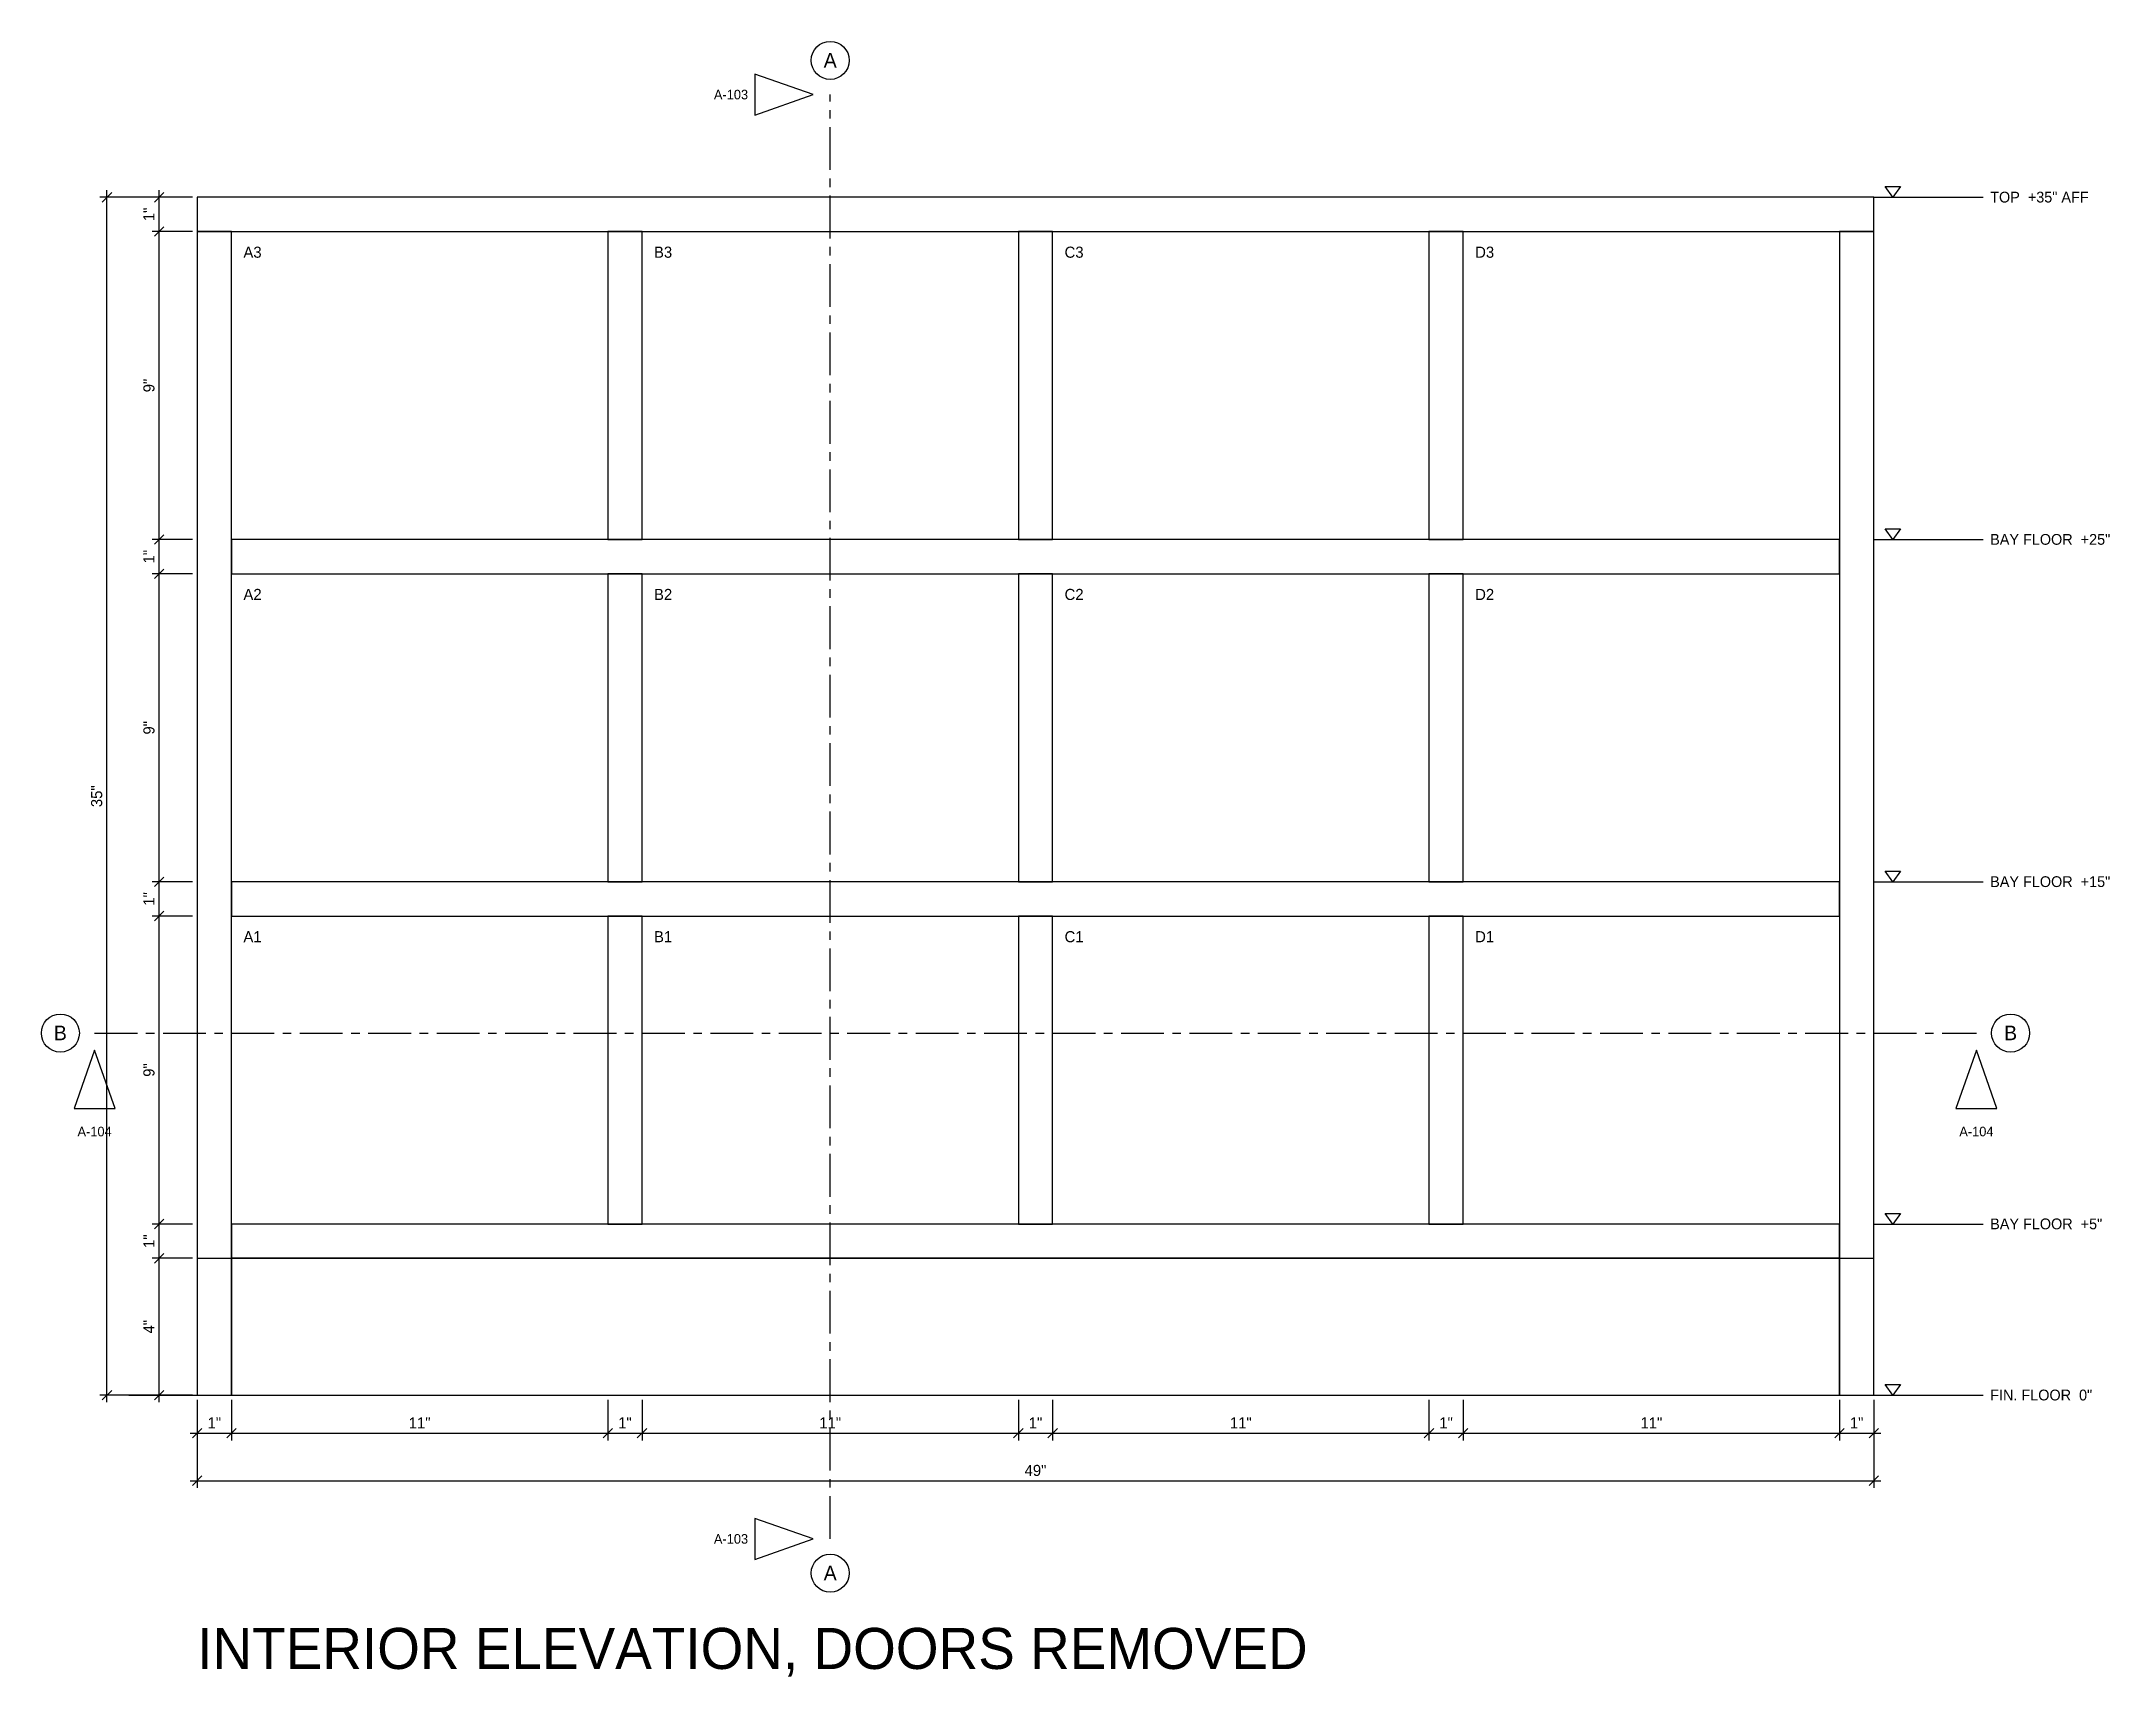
# Model space of a CAD drawing. Header units: inches. Extents: x -5 to 222, y -358 to 40.
# Drawn here: x -4.6 to 55.9, y -8.2 to 39.6 of the extents above; entities that cross this region are included whole.
import ezdxf
from ezdxf.enums import TextEntityAlignment as Align

# ---------------------------------------------------------------- set-up
doc = ezdxf.new("R2010")
doc.units = ezdxf.units.IN
doc.linetypes.add('CENTER', pattern=[2, 1.25, -0.25, 0.25, -0.25])
for name, color, linetype in [('CENTER', 5, 'CENTER'), ('DIM', 3, 'CONTINUOUS'), ('OUTLINE', 7, 'CONTINUOUS'), ('TEXT', 7, 'CONTINUOUS')]:
    doc.layers.add(name, color=color, linetype=linetype)

msp = doc.modelspace()

# ---------------------------------------------------------------- texts
at = {"layer": 'TEXT'}
for s, height, p in [('A', 0.425, (18.5, 38.7917)), ('B', 0.425, (-4, 10.3717)), ('B', 0.425, (53, 10.3717)), ('A-104', 0.28, (-3, 7.5633)), ('A-104', 0.28, (52, 7.5633)), ('1"', 0.325, (0.5, -0.9722)), ('11"', 0.325, (6.5, -0.9722)), ('1"', 0.325, (12.5, -0.9722)), ('11"', 0.325, (18.5, -0.9722)), ('1"', 0.325, (24.5, -0.9722)), ('11"', 0.325, (30.5, -0.9722)), ('1"', 0.325, (36.5, -0.9722)), ('11"', 0.325, (42.5, -0.9722)), ('1"', 0.325, (48.5, -0.9722)), ('49"', 0.325, (24.5, -2.3611)), ('A', 0.425, (18.5, -5.4083))]:
    msp.add_text(s, height=height, dxfattribs=at).set_placement(p, align=Align.CENTER)
for p in [(16.1, 37.8611), (16.1, -4.3389)]:
    msp.add_text('A-103', height=0.28, dxfattribs=at).set_placement(p, align=Align.RIGHT)
for s, height, p in [('TOP  +35" AFF', 0.315, (52.4028, 34.8472)), ('A3', 0.325, (1.35, 33.2333)), ('B3', 0.325, (13.35, 33.2333)), ('C3', 0.325, (25.35, 33.2333)), ('D3', 0.325, (37.35, 33.2333)), ('BAY FLOOR  +25"', 0.315, (52.4028, 24.8472)), ('A2', 0.325, (1.35, 23.2333)), ('B2', 0.325, (13.35, 23.2333)), ('C2', 0.325, (25.35, 23.2333)), ('D2', 0.325, (37.35, 23.2333)), ('BAY FLOOR  +15"', 0.315, (52.4028, 14.8472)), ('A1', 0.325, (1.35, 13.2333)), ('B1', 0.325, (13.35, 13.2333)), ('C1', 0.325, (25.35, 13.2333)), ('D1', 0.325, (37.35, 13.2333)), ('BAY FLOOR  +5"', 0.315, (52.4028, 4.8472)), ('FIN. FLOOR  0"', 0.315, (52.4028, -0.1528)), ('INTERIOR ELEVATION, DOORS REMOVED', 1.2, (0, -8))]:
    msp.add_text(s, height=height, dxfattribs=at).set_placement(p)
for s, p in [('1"', (-1.25, 34.5)), ('9"', (-1.25, 29.5)), ('1"', (-1.25, 24.5)), ('9"', (-1.25, 19.5)), ('35"', (-2.7778, 17.5)), ('1"', (-1.25, 14.5)), ('9"', (-1.25, 9.5)), ('1"', (-1.25, 4.5)), ('4"', (-1.25, 2))]:
    msp.add_text(s, height=0.325, rotation=90, dxfattribs=at).set_placement(p, align=Align.CENTER)

# ---------------------------------------------------------------- linework, layer by layer
at = {"layer": 'CENTER'}
for p, q in [((18.5, -4.2), (18.5, 38)), ((-3, 10.58), (52, 10.58))]:
    msp.add_line(p, q, dxfattribs=at)
at = {"layer": 'DIM'}
for p, q in [((-2.7778, 34.8611), (-2.5, 35.1389)), ((-2.6389, -0.2083), (-2.6389, 35.2083)), ((-1.25, 34.8611), (-0.9722, 35.1389)), ((-1.1111, 33.7917), (-1.1111, 35.2083)), ((49.3333, 35.3111), (49.7778, 35.3111)), ((49.5556, 35), (49.3333, 35.3111)), ((49.7778, 35.3111), (49.5556, 35)), ((-0.1389, 35), (-2.8472, 35)), ((-0.1389, 35), (-1.3194, 35)), ((49, 35), (52.1944, 35)), ((-0.1389, 34), (-1.3194, 34)), ((-0.1389, 34), (-1.3194, 34)), ((-1.25, 33.8611), (-0.9722, 34.1389)), ((-1.25, 33.8611), (-0.9722, 34.1389)), ((-1.1111, 24.7917), (-1.1111, 34.2083)), ((-0.1389, 25), (-1.3194, 25)), ((-0.1389, 25), (-1.3194, 25)), ((-1.25, 24.8611), (-0.9722, 25.1389)), ((-1.25, 24.8611), (-0.9722, 25.1389)), ((-1.1111, 23.7917), (-1.1111, 25.2083)), ((49, 25), (52.1944, 25)), ((49.3333, 25.3111), (49.7778, 25.3111)), ((49.5556, 25), (49.3333, 25.3111)), ((49.7778, 25.3111), (49.5556, 25)), ((-1.1111, 14.7917), (-1.1111, 24.2083)), ((-0.1389, 24), (-1.3194, 24)), ((-0.1389, 24), (-1.3194, 24)), ((-1.25, 23.8611), (-0.9722, 24.1389)), ((-1.25, 23.8611), (-0.9722, 24.1389)), ((-1.25, 14.8611), (-0.9722, 15.1389)), ((-1.25, 14.8611), (-0.9722, 15.1389)), ((-1.1111, 13.7917), (-1.1111, 15.2083)), ((49.3333, 15.3111), (49.7778, 15.3111)), ((49.5556, 15), (49.3333, 15.3111)), ((49.7778, 15.3111), (49.5556, 15)), ((-0.1389, 15), (-1.3194, 15)), ((-0.1389, 15), (-1.3194, 15)), ((49, 15), (52.1944, 15)), ((-0.1389, 14), (-1.3194, 14)), ((-0.1389, 14), (-1.3194, 14)), ((-1.25, 13.8611), (-0.9722, 14.1389)), ((-1.25, 13.8611), (-0.9722, 14.1389)), ((-1.1111, 4.7917), (-1.1111, 14.2083)), ((-0.1389, 5), (-1.3194, 5)), ((-0.1389, 5), (-1.3194, 5)), ((-1.25, 4.8611), (-0.9722, 5.1389)), ((-1.25, 4.8611), (-0.9722, 5.1389)), ((-1.1111, 3.7917), (-1.1111, 5.2083)), ((49, 5), (52.1944, 5)), ((49.3333, 5.3111), (49.7778, 5.3111)), ((49.5556, 5), (49.3333, 5.3111)), ((49.7778, 5.3111), (49.5556, 5)), ((-0.1389, 4), (-1.3194, 4)), ((-0.1389, 4), (-1.3194, 4)), ((-1.25, 3.8611), (-0.9722, 4.1389)), ((-1.25, 3.8611), (-0.9722, 4.1389)), ((-1.1111, -0.2083), (-1.1111, 4.2083)), ((-0.1389, 0), (-2.8472, 0)), ((-2.7778, -0.1389), (-2.5, 0.1389)), ((-0.1389, 0), (-1.3194, 0)), ((-1.25, -0.1389), (-0.9722, 0.1389)), ((49, 0), (52.1944, 0)), ((49.3333, 0.3111), (49.7778, 0.3111)), ((49.5556, 0), (49.3333, 0.3111)), ((49.7778, 0.3111), (49.5556, 0)), ((0, -0.1389), (0, -1.3194)), ((0, -0.1389), (0, -2.7083)), ((1, -0.1389), (1, -1.3194)), ((1, -0.1389), (1, -1.3194)), ((12, -0.1389), (12, -1.3194)), ((12, -0.1389), (12, -1.3194)), ((13, -0.1389), (13, -1.3194)), ((13, -0.1389), (13, -1.3194)), ((24, -0.1389), (24, -1.3194)), ((24, -0.1389), (24, -1.3194)), ((25, -0.1389), (25, -1.3194)), ((25, -0.1389), (25, -1.3194)), ((36, -0.1389), (36, -1.3194)), ((36, -0.1389), (36, -1.3194)), ((37, -0.1389), (37, -1.3194)), ((37, -0.1389), (37, -1.3194)), ((48, -0.1389), (48, -1.3194)), ((48, -0.1389), (48, -1.3194)), ((49, -0.1389), (49, -1.3194)), ((49, -0.1389), (49, -2.7083)), ((-0.2083, -1.1111), (1.2083, -1.1111)), ((-0.1389, -1.25), (0.1389, -0.9722)), ((0.7917, -1.1111), (12.2083, -1.1111)), ((0.8611, -1.25), (1.1389, -0.9722)), ((0.8611, -1.25), (1.1389, -0.9722)), ((11.7917, -1.1111), (13.2083, -1.1111)), ((11.8611, -1.25), (12.1389, -0.9722)), ((11.8611, -1.25), (12.1389, -0.9722)), ((12.7917, -1.1111), (24.2083, -1.1111)), ((12.8611, -1.25), (13.1389, -0.9722)), ((12.8611, -1.25), (13.1389, -0.9722)), ((23.7917, -1.1111), (25.2083, -1.1111)), ((23.8611, -1.25), (24.1389, -0.9722)), ((23.8611, -1.25), (24.1389, -0.9722)), ((24.7917, -1.1111), (36.2083, -1.1111)), ((24.8611, -1.25), (25.1389, -0.9722)), ((24.8611, -1.25), (25.1389, -0.9722)), ((35.7917, -1.1111), (37.2083, -1.1111)), ((35.8611, -1.25), (36.1389, -0.9722)), ((35.8611, -1.25), (36.1389, -0.9722)), ((36.7917, -1.1111), (48.2083, -1.1111)), ((36.8611, -1.25), (37.1389, -0.9722)), ((36.8611, -1.25), (37.1389, -0.9722)), ((47.7917, -1.1111), (49.2083, -1.1111)), ((47.8611, -1.25), (48.1389, -0.9722)), ((47.8611, -1.25), (48.1389, -0.9722)), ((48.8611, -1.25), (49.1389, -0.9722)), ((-0.1389, -2.6389), (0.1389, -2.3611)), ((48.8611, -2.6389), (49.1389, -2.3611)), ((-0.2083, -2.5), (49.2083, -2.5))]:
    msp.add_line(p, q, dxfattribs=at)
at = {"layer": 'OUTLINE'}
for p, q in [((18, 38), (16.3, 38.6)), ((16.3, 38.6), (16.3, 37.4)), ((16.3, 37.4), (18, 38)), ((49, 35), (0, 35)), ((0, 35), (0, 34)), ((49, 34), (49, 35)), ((0, 34), (49, 34)), ((1, 34), (0, 34)), ((0, 34), (0, 0)), ((1, 0), (1, 34)), ((13, 34), (12, 34)), ((12, 34), (12, 25)), ((13, 25), (13, 34)), ((25, 34), (24, 34)), ((24, 34), (24, 25)), ((25, 25), (25, 34)), ((37, 34), (36, 34)), ((36, 34), (36, 25)), ((37, 25), (37, 34)), ((49, 34), (48, 34)), ((48, 34), (48, 0)), ((49, 0), (49, 34)), ((48, 25), (1, 25)), ((1, 25), (1, 24)), ((12, 25), (13, 25)), ((24, 25), (25, 25)), ((36, 25), (37, 25)), ((48, 24), (48, 25)), ((1, 24), (48, 24)), ((13, 24), (12, 24)), ((12, 24), (12, 15)), ((13, 15), (13, 24)), ((25, 24), (24, 24)), ((24, 24), (24, 15)), ((25, 15), (25, 24)), ((37, 24), (36, 24)), ((36, 24), (36, 15)), ((37, 15), (37, 24)), ((48, 15), (1, 15)), ((1, 15), (1, 14)), ((12, 15), (13, 15)), ((24, 15), (25, 15)), ((36, 15), (37, 15)), ((48, 14), (48, 15)), ((1, 14), (48, 14)), ((13, 14), (12, 14)), ((12, 14), (12, 5)), ((13, 5), (13, 14)), ((25, 14), (24, 14)), ((24, 14), (24, 5)), ((25, 5), (25, 14)), ((37, 14), (36, 14)), ((36, 14), (36, 5)), ((37, 5), (37, 14)), ((-3, 10.08), (-3.6, 8.38)), ((-2.4, 8.38), (-3, 10.08)), ((52, 10.08), (51.4, 8.38)), ((52.6, 8.38), (52, 10.08)), ((-3.6, 8.38), (-2.4, 8.38)), ((51.4, 8.38), (52.6, 8.38)), ((48, 5), (1, 5)), ((1, 5), (1, 4)), ((12, 5), (13, 5)), ((24, 5), (25, 5)), ((36, 5), (37, 5)), ((48, 4), (48, 5)), ((0, 4), (1, 4)), ((48, 4), (1, 4)), ((1, 4), (1, 0)), ((1, 4), (48, 4)), ((48, 4), (49, 4)), ((48, 0), (48, 4)), ((-2, 0), (51, 0)), ((0, 0), (1, 0)), ((1, 0), (48, 0)), ((48, 0), (49, 0)), ((18, -4.2), (16.3, -3.6)), ((16.3, -3.6), (16.3, -4.8)), ((16.3, -4.8), (18, -4.2))]:
    msp.add_line(p, q, dxfattribs=at)
for centre in [(18.5, 39), (-4, 10.58), (53, 10.58), (18.5, -5.2)]:
    msp.add_circle(centre, 0.5556, dxfattribs=at)

msp.set_redraw_order([(e.dxf.handle, doc.entitydb.next_handle()) for e in msp.query("TEXT MTEXT ATTDEF DIMENSION ARC_DIMENSION")])  # texts and dimensions are drawn at this point

doc.saveas('drawing.dxf')
